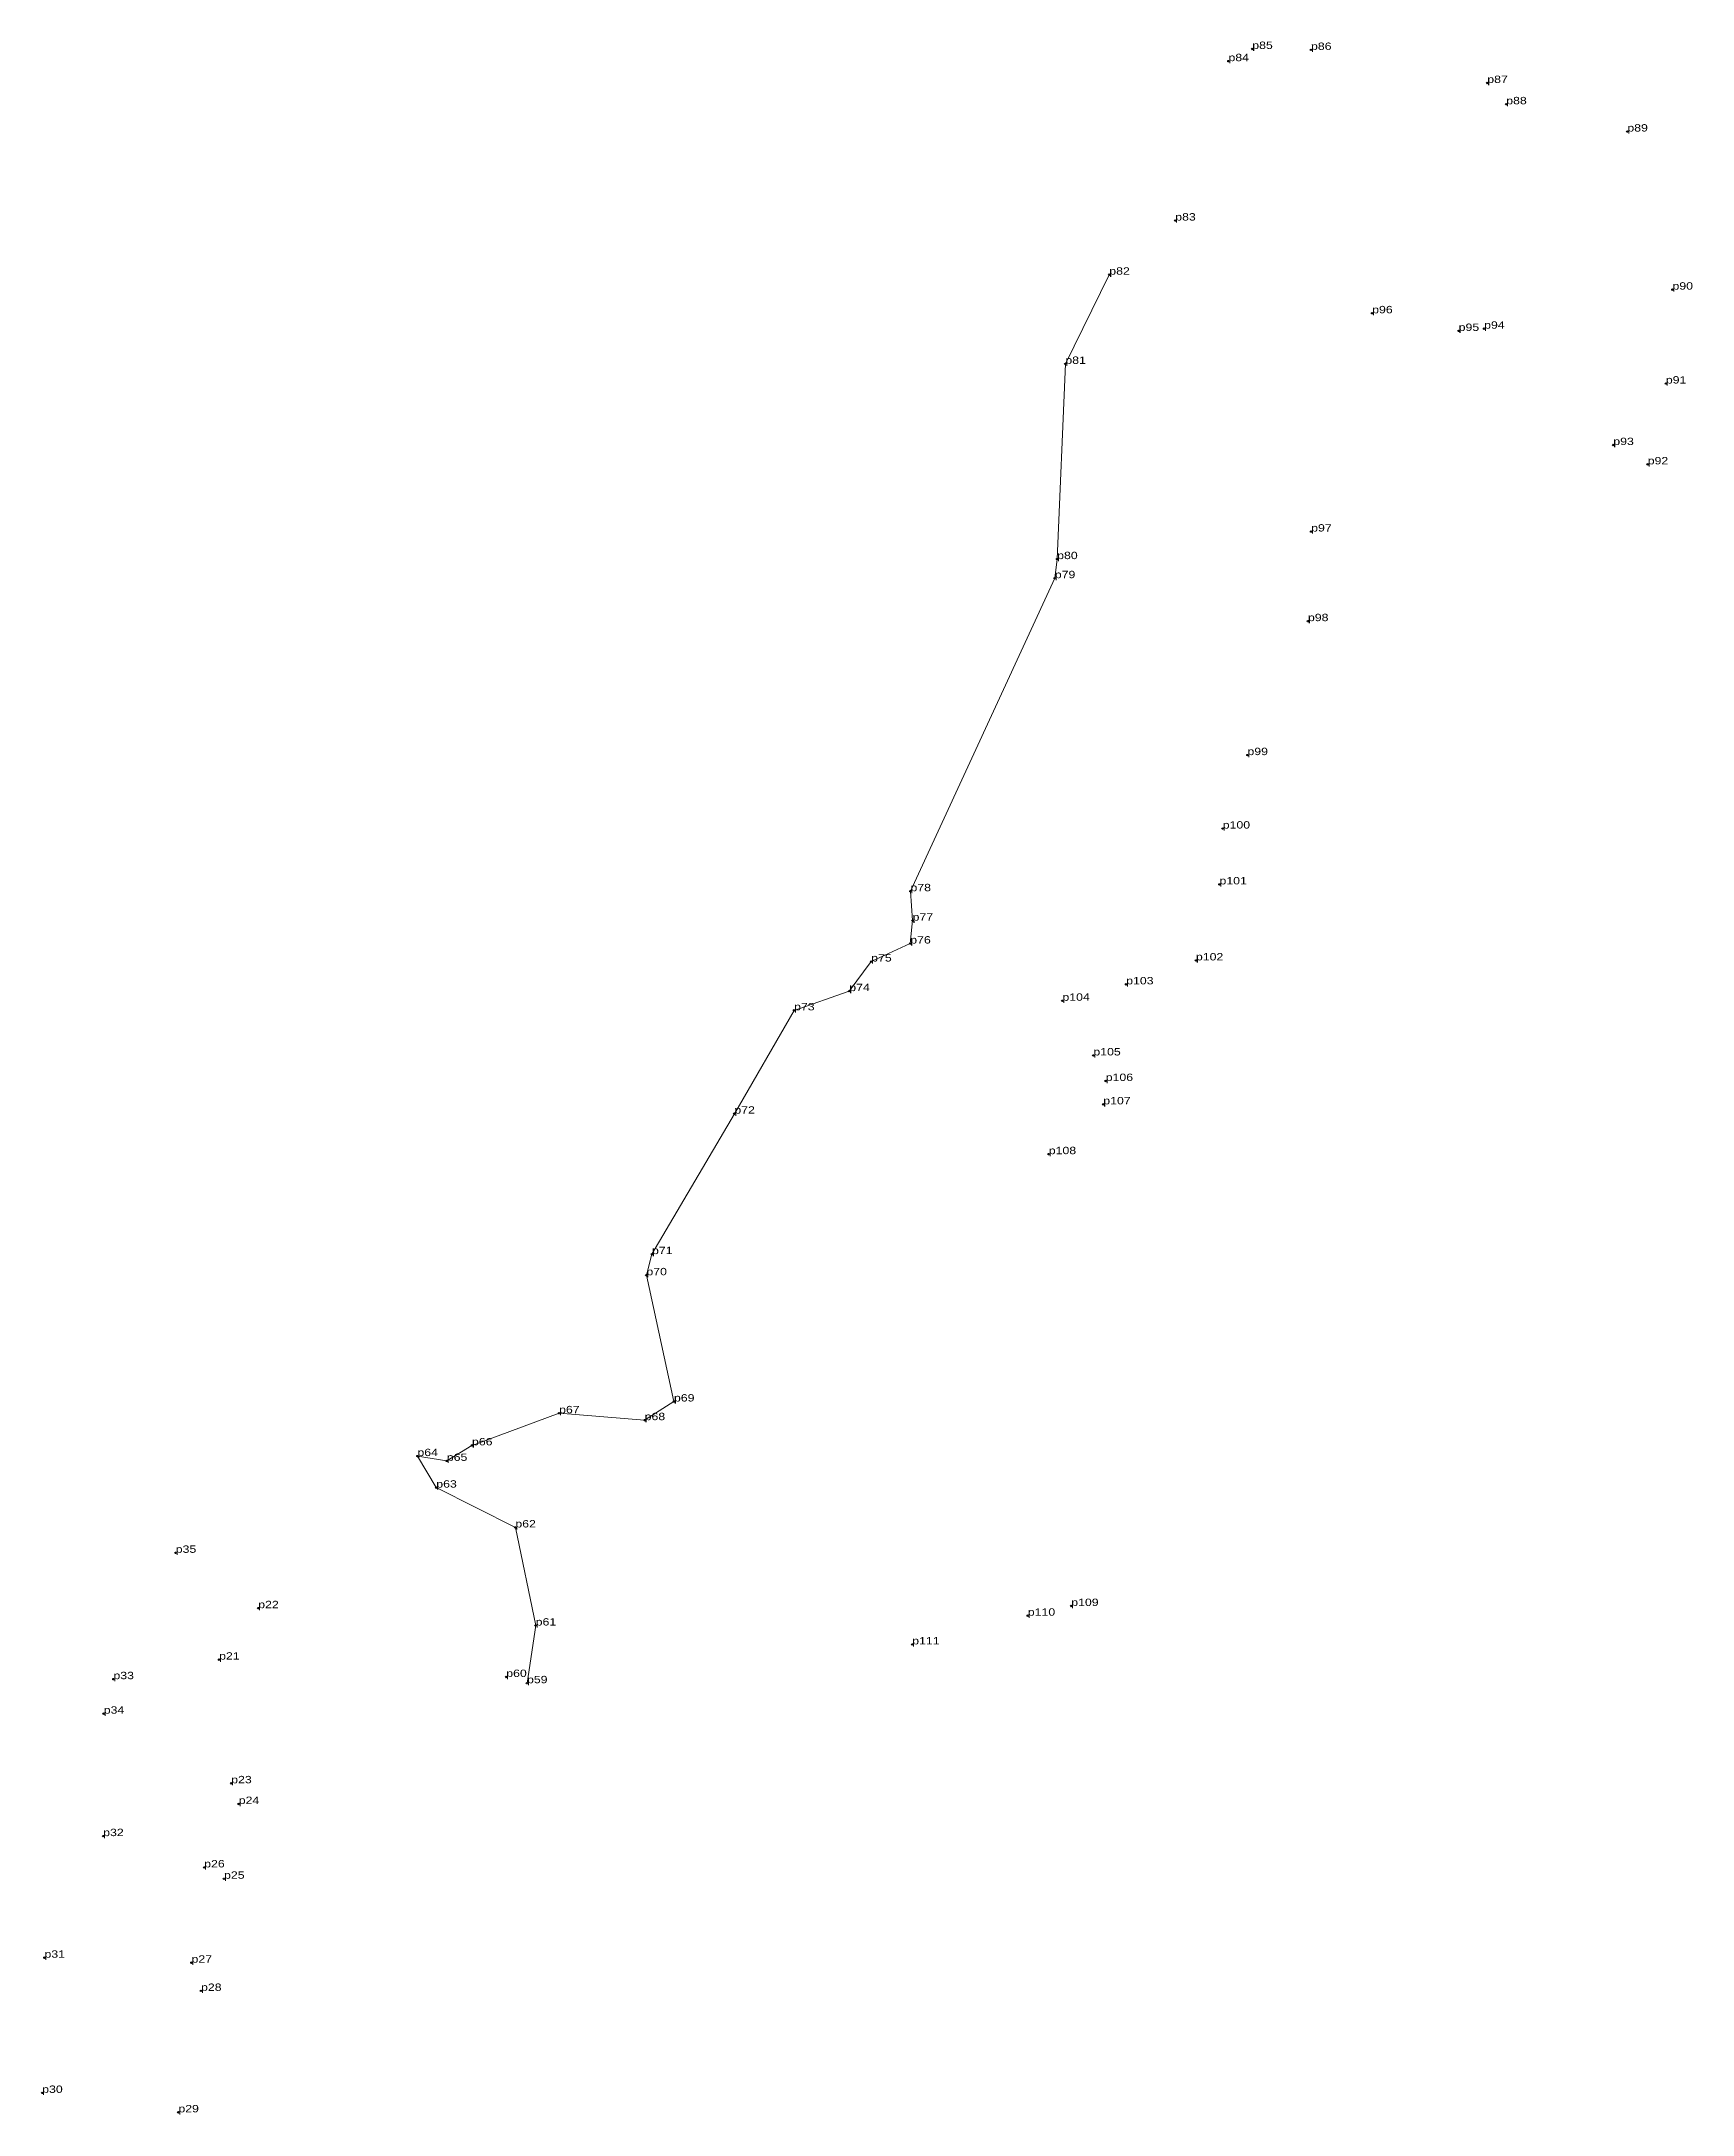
# Model space of a CAD drawing. Header units: metres. Extents: x 543926 to 547342, y 1818450 to 1823814.
# Drawn here: x 544518 to 544922, y 1822515 to 1823022 of the extents above; entities that cross this region are included whole.
import ezdxf

# ---------------------------------------------------------------- set-up
doc = ezdxf.new("R2010")
doc.units = ezdxf.units.M
doc.header["$LTSCALE"] = 0.72
doc.header["$PDMODE"] = 32
doc.header["$PDSIZE"] = 0.36
doc.layers.add('10', color=7, linetype='Continuous', lineweight=13)
doc.layers.add('12', color=7, linetype='Continuous')
doc.layers.add('7', color=7, linetype='Continuous')

msp = doc.modelspace()

# ---------------------------------------------------------------- texts
at = {"layer": '12', "width": 1.25}
for s, p in [('p84', (544808.57, 1823016.78)), ('p85', (544814.39, 1823019.77)), ('p86', (544828.75, 1823019.53)), ('p87', (544871.84, 1823011.45)), ('p88', (544876.47, 1823006.25)), ('p89', (544906.08, 1822999.58)), ('p83', (544795.56, 1822977.83)), ('p82', (544779.44, 1822964.6)), ('p90', (544917.11, 1822960.95)), ('p96', (544843.7, 1822955.17)), ('p95', (544864.84, 1822950.86)), ('p94', (544871.07, 1822951.4)), ('p81', (544768.7, 1822942.8)), ('p91', (544915.49, 1822937.99)), ('p93', (544902.64, 1822922.96)), ('p92', (544911.05, 1822918.24)), ('p97', (544828.79, 1822901.82)), ('p80', (544766.7, 1822895.08)), ('p79', (544766.12, 1822890.42)), ('p98', (544828, 1822879.92)), ('p99', (544813.21, 1822847.18)), ('p100', (544807.17, 1822829.23)), ('p78', (544730.84, 1822813.92)), ('p101', (544806.38, 1822815.58)), ('p77', (544731.36, 1822806.73)), ('p76', (544730.79, 1822801.13)), ('p75', (544721.24, 1822796.73)), ('p102', (544800.62, 1822797)), ('p74', (544715.88, 1822789.5)), ('p103', (544783.57, 1822791.15)), ('p73', (544702.39, 1822784.79)), ('p104', (544767.98, 1822787.14)), ('p105', (544775.55, 1822773.78)), ('p106', (544778.57, 1822767.54)), ('p72', (544687.79, 1822759.56)), ('p107', (544777.97, 1822761.83)), ('p108', (544764.65, 1822749.65)), ('p71', (544667.66, 1822725.22)), ('p70', (544666.29, 1822720.06)), ('p69', (544673.03, 1822689.2)), ('p67', (544644.95, 1822686.33)), ('p68', (544665.86, 1822684.64)), ('p66', (544623.66, 1822678.49)), ('p64', (544610.32, 1822675.86)), ('p65', (544617.51, 1822674.69)), ('p63', (544614.93, 1822668.16)), ('p62', (544634.26, 1822658.42)), ('p35', (544551.24, 1822652.22)), ('p22', (544571.41, 1822638.69)), ('p110', (544759.52, 1822636.85)), ('p109', (544770.14, 1822639.23)), ('p61', (544639.23, 1822634.45)), ('p21', (544561.84, 1822626.12)), ('p111', (544731.27, 1822629.83)), ('p33', (544536.01, 1822621.34)), ('p60', (544632.03, 1822621.88)), ('p59', (544637.11, 1822620.35)), ('p34', (544533.64, 1822612.91)), ('p23', (544564.8, 1822595.9)), ('p24', (544566.64, 1822590.84)), ('p32', (544533.51, 1822582.98)), ('p26', (544558.2, 1822575.33)), ('p25', (544563.05, 1822572.56)), ('p31', (544519.16, 1822553.26)), ('p27', (544555.1, 1822552.05)), ('p28', (544557.43, 1822545.16)), ('p30', (544518.6, 1822520.23)), ('p29', (544551.89, 1822515.48))]:
    msp.add_text(s, height=1.8, dxfattribs=at).set_placement(p)

# ---------------------------------------------------------------- linework, layer by layer
at = {"layer": '10'}
for points in [[(544623.67, 1822678.49), (544644.95, 1822686.33), (544665.86, 1822684.64), (544673.03, 1822689.2), (544666.29, 1822720.06), (544667.66, 1822725.22), (544687.79, 1822759.55), (544702.39, 1822784.79), (544715.88, 1822789.5), (544721.24, 1822796.73), (544730.79, 1822801.13), (544731.36, 1822806.73), (544730.84, 1822813.92), (544766.11, 1822890.42), (544766.7, 1822895.08), (544768.7, 1822942.8), (544779.44, 1822964.6)], [(544637.11, 1822620.35), (544639.23, 1822634.45), (544634.26, 1822658.42), (544614.93, 1822668.16), (544610.33, 1822675.86), (544617.51, 1822674.69), (544623.66, 1822678.49)]]:
    msp.add_lwpolyline(points, dxfattribs=at)
at = {"layer": '7'}
for p in [(544814.39, 1823019.77), (544828.75, 1823019.53), (544808.57, 1823016.78), (544871.84, 1823011.45), (544876.47, 1823006.25), (544906.08, 1822999.58), (544795.56, 1822977.83), (544779.44, 1822964.6), (544917.11, 1822960.95), (544843.7, 1822955.17), (544864.84, 1822950.86), (544871.07, 1822951.4), (544768.7, 1822942.8), (544915.49, 1822937.99), (544902.64, 1822922.96), (544911.05, 1822918.24), (544828.79, 1822901.82), (544766.7, 1822895.08), (544766.12, 1822890.42), (544828, 1822879.92), (544813.21, 1822847.18), (544807.17, 1822829.23), (544806.38, 1822815.58), (544730.84, 1822813.92), (544731.36, 1822806.73), (544730.79, 1822801.13), (544721.24, 1822796.73), (544800.62, 1822797), (544715.88, 1822789.5), (544783.57, 1822791.15), (544702.39, 1822784.79), (544767.98, 1822787.14), (544775.55, 1822773.78), (544778.57, 1822767.54), (544687.79, 1822759.56), (544777.97, 1822761.83), (544764.65, 1822749.65), (544667.66, 1822725.22), (544666.29, 1822720.06), (544673.03, 1822689.2), (544644.95, 1822686.33), (544665.86, 1822684.64), (544623.66, 1822678.49), (544610.32, 1822675.86), (544617.51, 1822674.69), (544614.93, 1822668.16), (544634.26, 1822658.42), (544551.24, 1822652.22), (544571.41, 1822638.69), (544770.14, 1822639.23), (544639.23, 1822634.45), (544759.52, 1822636.85), (544731.27, 1822629.83), (544561.84, 1822626.12), (544536.01, 1822621.34), (544632.03, 1822621.88), (544637.11, 1822620.35), (544533.64, 1822612.91), (544564.8, 1822595.9), (544566.64, 1822590.84), (544533.51, 1822582.98), (544558.2, 1822575.33), (544563.05, 1822572.56), (544519.16, 1822553.26), (544555.1, 1822552.05), (544557.43, 1822545.16), (544518.6, 1822520.23), (544551.89, 1822515.48)]:
    msp.add_point(p, dxfattribs=at)

msp.set_redraw_order([(e.dxf.handle, doc.entitydb.next_handle()) for e in msp.query("TEXT MTEXT ATTDEF DIMENSION ARC_DIMENSION")])  # texts and dimensions are drawn at this point

doc.saveas('drawing.dxf')
